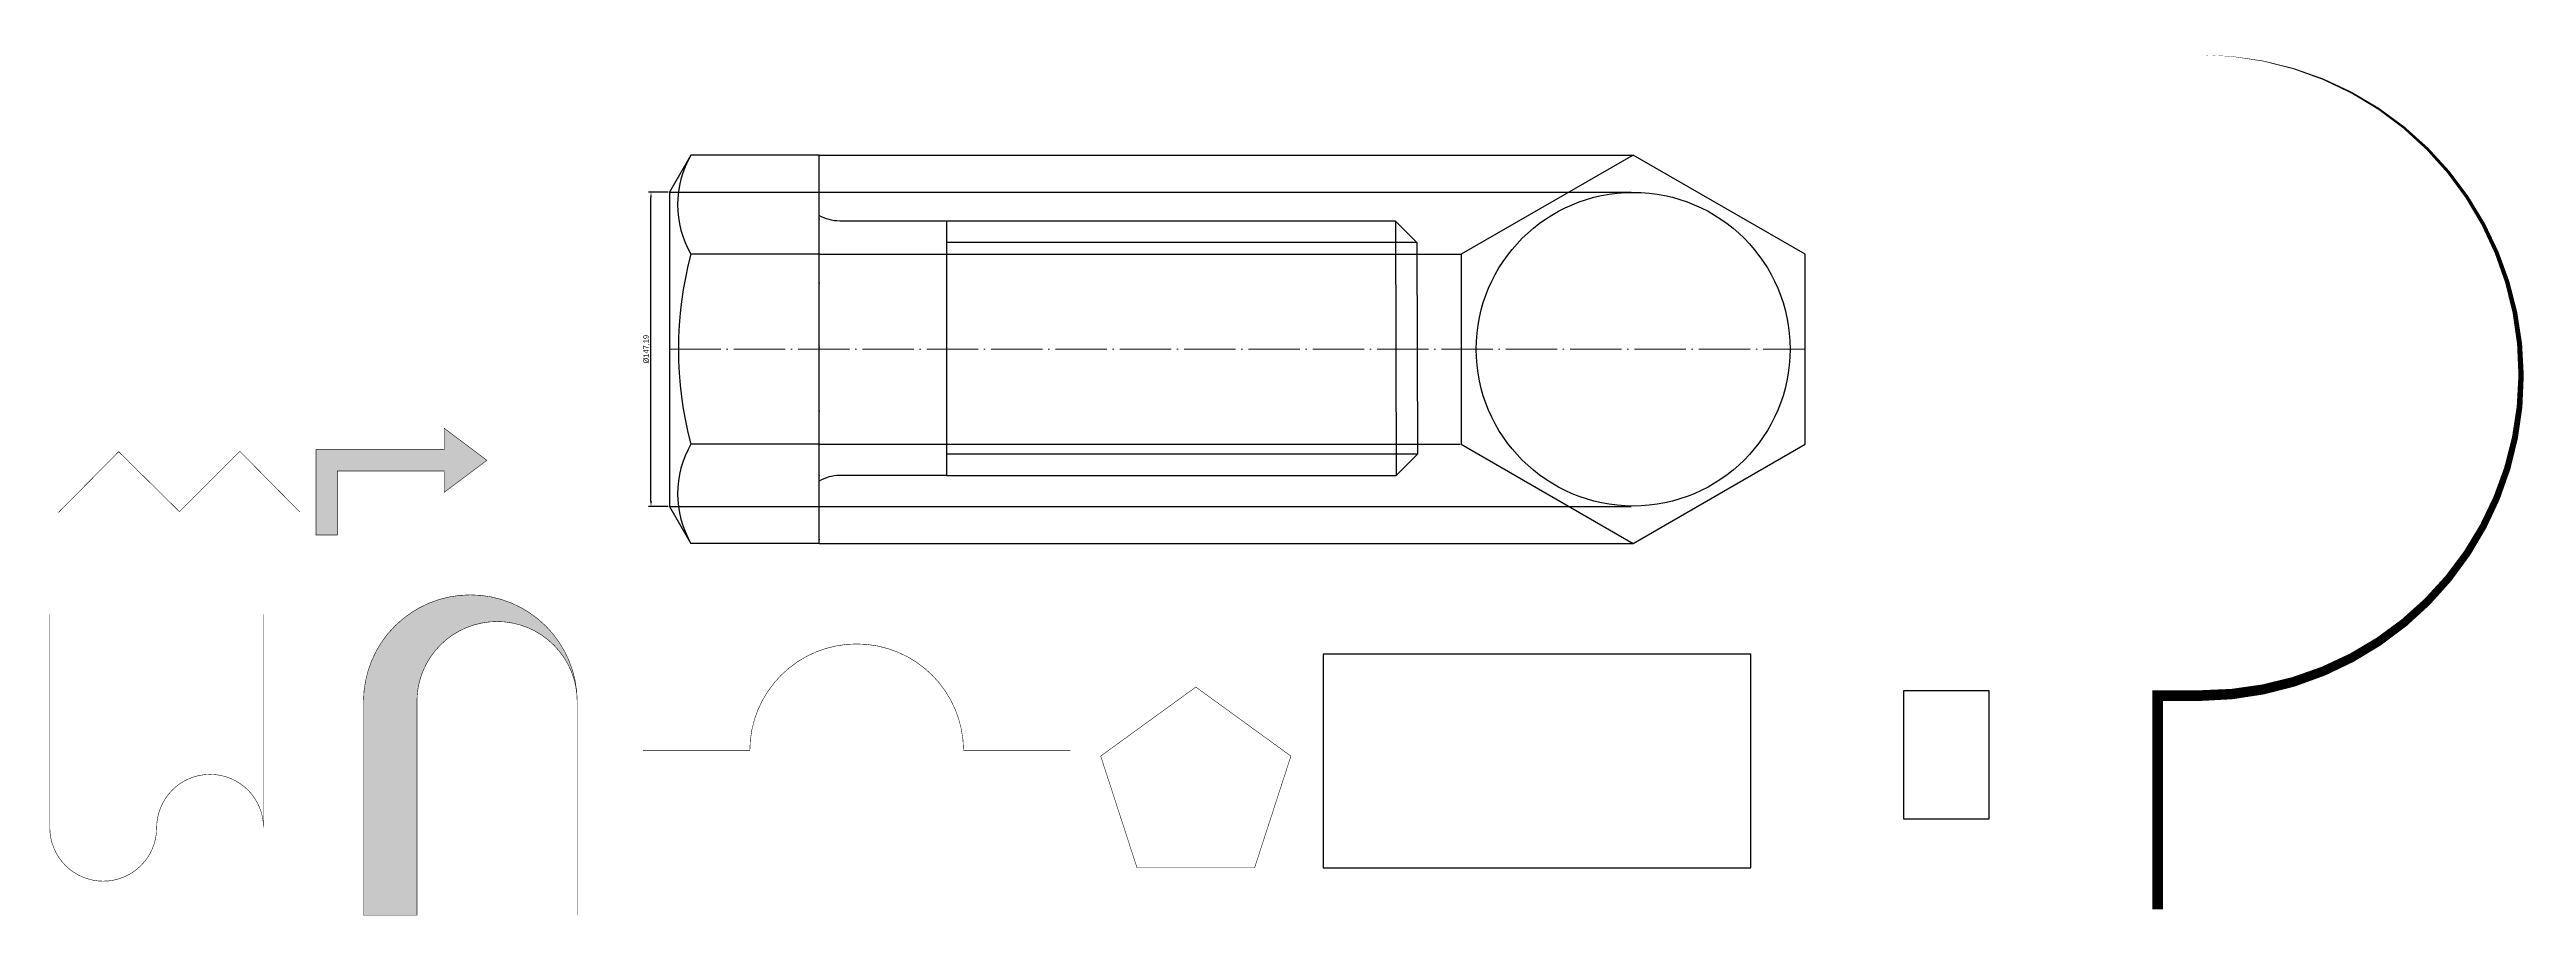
# Model space of a CAD drawing. Header units: millimetres. Extents: x 35 to 1194, y 41 to 446.
import ezdxf

# ---------------------------------------------------------------- set-up
doc = ezdxf.new("R2010")
doc.units = ezdxf.units.MM
doc.linetypes.add('ACAD_ISO04W100', pattern=[30, 24, -3, 0, -3])
doc.layers.add('Вспомогательные линии', color=150, linetype='Continuous', lineweight=15)
doc.layers.add('Оси', color=10, linetype='ACAD_ISO04W100', lineweight=15)
doc.styles.get("Standard").update_dxf_attribs({"font": 'arial.ttf'})
doc.dimstyles.new('ISO-25', dxfattribs={"dimtxt": 2.5, "dimasz": 2.5, "dimexe": 1.25, "dimexo": 0.625, "dimtad": 1, "dimtoh": 1, "dimtxsty": 'Standard', "dimcen": 2.5, "dimadec": 0, "dimazin": 0, "dimtfac": 1, "dimtmove": 0, "dimatfit": 3, "dimfxl": 1, "dimarcsym": 0})

# ---------------------------------------------------------------- blocks, each defined once
blk = doc.blocks.new('*D2')
at = {"color": 0, "lineweight": -2, "transparency": 16777216}
for p, q in [((324.6, 379.3), (315.4, 379.3)), ((316.6, 234.6), (316.6, 376.8)), ((324.6, 232.1), (315.4, 232.1))]:
    blk.add_line(p, q, dxfattribs=at)
at = {"color": 0, "transparency": 16777216}
for points in [[(316.2, 376.8), (317, 376.8), (316.6, 379.3)], [(316.2, 234.6), (317, 234.6), (316.6, 232.1)]]:
    blk.add_solid(points, dxfattribs=at)
at = {"layer": 'Defpoints', "color": 0, "transparency": 16777216}
for p in [(316.6, 379.3), (325.2, 379.3), (325.2, 232.1)]:
    blk.add_point(p, dxfattribs=at)
at = {"color": 0, "transparency": 16777216, "insert": (314.5, 305.7), "char_height": 2.5, "attachment_point": 5, "rotation": 90}
blk.add_mtext('%%C147,19', dxfattribs=at)

msp = doc.modelspace()

# ---------------------------------------------------------------- hatches: boundary and pattern name
at = {"true_color": 0x000000}
h = msp.add_hatch(color=18, dxfattribs=at)
h.dxf.hatch_style = 1
h.paths.add_polyline_path([(239.856, 253.7), (219.856, 268.7), (219.856, 258.7), (159.856, 258.7), (159.856, 218.7), (169.856, 218.7), (169.856, 248.7), (219.856, 248.7), (219.856, 238.7)])
h = msp.add_hatch(color=256)
h.dxf.hatch_style = 1
h.paths.add_polyline_path([(219.856, 248.7), (219.856, 238.7), (239.856, 253.7), (219.856, 268.7), (219.856, 258.7), (159.856, 258.7), (159.856, 218.7), (169.856, 218.7), (169.856, 248.7)])
h = msp.add_hatch(color=256)
h.dxf.hatch_style = 1
h.paths.add_polyline_path([(282.074, 140.703, 1), (182.074, 140.703), (182.074, 40.703), (207.074, 40.703), (207.074, 140.703, -1)])

# ---------------------------------------------------------------- linework, layer by layer
at = {"lineweight": 30}
for p, q in [((335.249, 396.634), (325.249, 379.313)), ((395.249, 396.634), (335.249, 396.634)), ((395.249, 214.804), (395.249, 396.634)), ((776.164, 396.634), (695.725, 350.192)), ((856.603, 350.192), (776.164, 396.634)), ((325.249, 379.313), (325.249, 232.124)), ((664.897, 365.719), (454.897, 365.719)), ((454.897, 365.719), (454.897, 246.56)), ((664.897, 365.719), (665.249, 246.56)), ((664.897, 365.719), (674.927, 355.689)), ((395.249, 350.192), (335.249, 350.192)), ((674.927, 355.689), (675.22, 256.53)), ((695.725, 350.192), (695.725, 261.245)), ((856.603, 261.245), (856.603, 350.192)), ((395.249, 261.245), (335.249, 261.245)), ((665.249, 246.56), (675.22, 256.53)), ((695.725, 261.245), (776.164, 214.804)), ((776.164, 214.804), (856.603, 261.245)), ((454.897, 246.56), (665.249, 246.56)), ((325.249, 232.124), (335.249, 214.804)), ((395.249, 214.804), (335.249, 214.804))]:
    msp.add_line(p, q, dxfattribs=at)
at = {"lineweight": 25}
for p, q in [((674.927, 355.689), (454.897, 355.689)), ((675.22, 256.53), (454.897, 256.53))]:
    msp.add_line(p, q, dxfattribs=at)
msp.add_lwpolyline([(1021.617, 43.533, 5, 5, 0), (1021.617, 143.533, 5, 5, 0), (1041.617, 143.533, 5, 0, 1), (1041.617, 443.533, 0, 0, 0.06011439)], format="xyseb")
at = {"lineweight": 30}
for points in [[(454.897, 365.719), (404.897, 365.719, -0.1316525), (395.238, 368.307, -2.33103047)], [(454.897, 246.56), (404.897, 246.56, 0.1316525), (395.238, 243.972, -3.73205081)]]:
    msp.add_lwpolyline(points, format="xyb", dxfattribs=at)
at = {"const_width": 0.25}
for points in [[(159.856, 218.7), (159.856, 258.7), (219.856, 258.7), (219.856, 268.7), (239.856, 253.7), (219.856, 238.7), (219.856, 248.7), (169.856, 248.7), (169.856, 218.7), (159.856, 218.7)], [(39.409, 229.298), (67.535, 257.74), (95.977, 229.614), (124.228, 257.931), (152.305, 229.44)], [(544.013, 62.899), (599.013, 62.899), (616.009, 115.208), (571.513, 147.536), (527.017, 115.208), (544.013, 62.899)]]:
    msp.add_lwpolyline(points, dxfattribs=at)
for points in [[(282.074, 40.703), (282.074, 140.703, 1), (182.074, 140.703), (182.074, 40.703), (207.074, 40.703), (207.074, 140.703, -1), (282.074, 140.703, 1)], [(35.309, 181.653), (35.309, 81.653, 1), (85.309, 81.653, -1), (135.309, 81.653), (135.309, 181.653)], [(312.834, 117.725), (362.834, 117.725, -1), (462.834, 117.725), (512.834, 117.725)]]:
    msp.add_lwpolyline(points, format="xyb", dxfattribs=at)
for points in [[(631.173, 62.899), (831.173, 62.899), (831.173, 162.899), (631.173, 162.899)], [(902.674, 85.834), (942.674, 85.834), (942.674, 145.834), (902.674, 145.834)]]:
    msp.add_lwpolyline(points, close=True)
at = {"lineweight": 30}
msp.add_circle((776.164, 305.719), 73.43, dxfattribs=at)
for centre, radius, start, end in [((375.469, 373.413), 46.442, 150, 210), ((501.226, 305.719), 171.832, 165, 195), ((375.469, 238.025), 46.442, 150, 210)]:
    msp.add_arc(centre, radius, start, end, dxfattribs=at)
at = {"layer": 'Вспомогательные линии', "lineweight": 25}
for p, q in [((395.249, 396.634), (776.164, 396.634)), ((395.249, 396.634), (395.249, 396.634)), ((325.249, 379.313), (775.249, 379.313)), ((395.249, 350.192), (695.725, 350.192)), ((395.249, 261.245), (695.249, 261.245)), ((325.249, 232.124), (775.249, 232.124)), ((395.249, 214.804), (776.164, 214.804))]:
    msp.add_line(p, q, dxfattribs=at)
for p in [(395.249, 366.634), (395.249, 336.634), (395.249, 306.634), (395.249, 276.634), (395.249, 246.634), (395.249, 216.634)]:
    msp.add_point(p, dxfattribs=at)
at = {"layer": 'Оси'}
msp.add_line((325.249, 305.719), (856.603, 305.719), dxfattribs=at)

# ---------------------------------------------------------------- dimensions: what is measured, and where the dimension line sits
dim = msp.add_linear_dim(base=(316.625, 379.313), p1=(325.249, 232.124), p2=(325.249, 379.313), angle=90, text='%%C<>', dimstyle='ISO-25')
dim.commit()
dim.dimension.update_dxf_attribs({"geometry": '*D2', "text_midpoint": (316.625, 305.719), "dimtype": 160})

doc.saveas('drawing.dxf')
